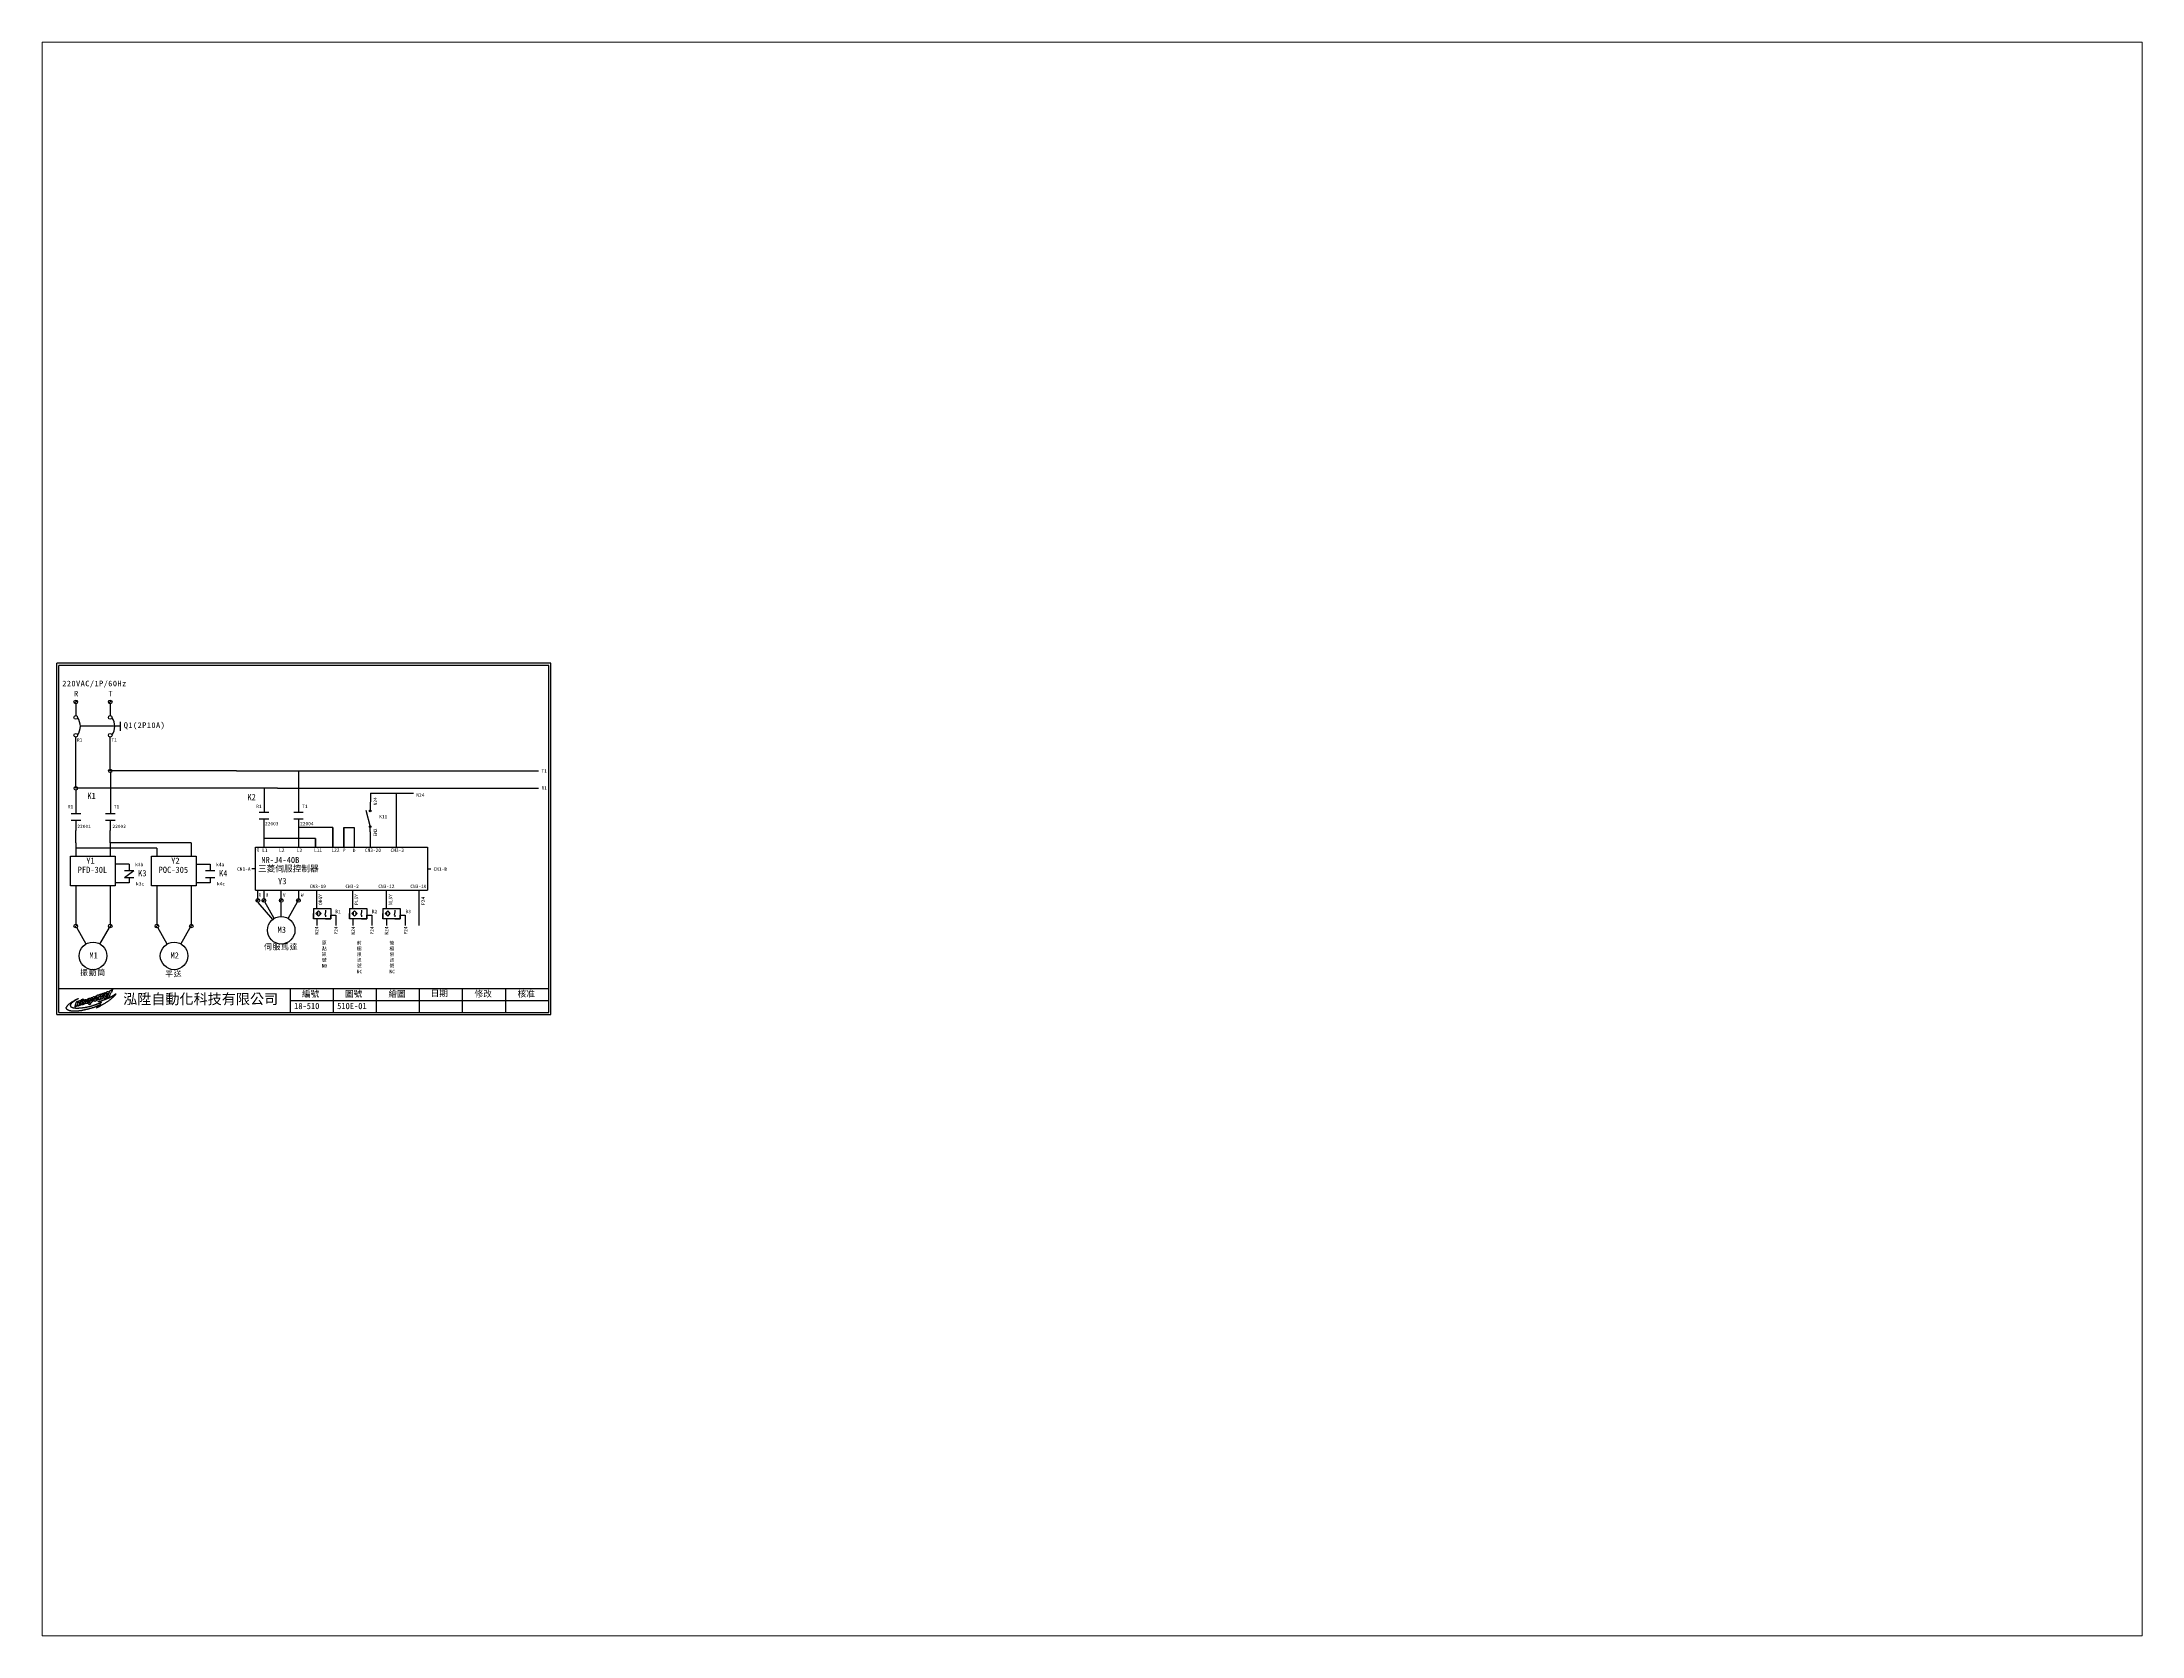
# Paper-space layout '配置1' of a CAD drawing. Extents: x 26 to 231, y 20 to 176.
# The model-space entities are those that its viewports show. They can reach past a viewport. Long polylines and large blocks are cut down to what shows.
import ezdxf

# ---------------------------------------------------------------- set-up
doc = ezdxf.new("R2010")
doc.units = 0
doc.linetypes.add('HIDDEN9', pattern=[3.5, 2, -1.5])
doc.layers.get('0').update_dxf_attribs({"linetype": 'CONTINUOUS'})
for name, color, linetype in [('7', 7, 'CONTINUOUS'), ('圖框層', 7, 'CONTINUOUS'), ('標尺寸層', 3, 'CONTINUOUS'), ('輪廓線層', 7, 'CONTINUOUS')]:
    doc.layers.add(name, color=color, linetype=linetype)
doc.styles.add('CNS', font='romanc.shx', dxfattribs={"bigfont": 'chineset.shx'})
doc.styles.add('STSL', font='kaiu.ttf')
doc.styles.add('標楷體', font='kaiu.ttf')

msp = doc.modelspace()

# ---------------------------------------------------------------- linework, layer by layer
for p, q in [((21.9, 185.3), (20.3, 183.8)), ((41.9, 185.3), (40.3, 183.8)), ((41.2, 143.5), (41.2, 119.8)), ((130.5, 134.5), (130.5, 120.6)), ((150.4, 144.5), (150.5, 120.6)), ((21.2, 133.5), (21.2, 119.8)), ((21.1, 115.9), (21.1, 110)), ((41.1, 115.9), (41.1, 110)), ((150.4, 116.6), (150.4, 111.6)), ((192.1, 109.1), (192.1, 112.1)), ((21.1, 102.7), (21.1, 95.1)), ((41.1, 102.7), (41.1, 95.1)), ((68.2, 99.7), (68.2, 95.1)), ((88.2, 102.7), (88.2, 95.1)), ((21.1, 77.8), (21.1, 55.5)), ((41.1, 77.8), (41.1, 55.5)), ((68.2, 77.8), (68.2, 55.5)), ((88.2, 77.8), (88.2, 55.5)), ((150.4, 75.2), (150.4, 70.4)), ((127.6, 70.1), (126.1, 68.6)), ((131.2, 70.1), (129.7, 68.6)), ((136.4, 58.9), (131, 68.4)), ((141.2, 70.1), (139.7, 68.6)), ((144.4, 58.9), (149.9, 68.4)), ((151.2, 70.1), (149.7, 68.6)), ((21.9, 55.1), (20.4, 53.6)), ((27.1, 44), (21.7, 53.5)), ((35.1, 44), (40.6, 53.5)), ((41.9, 55.1), (40.4, 53.6)), ((68.9, 55.1), (67.4, 53.6)), ((74.2, 44), (68.7, 53.5)), ((82.2, 44), (87.6, 53.5)), ((88.9, 55.1), (87.4, 53.6))]:
    msp.add_line(p, q)
at = {"color": 7, "linetype": 'HIDDEN9'}
msp.add_line((46.8, 170.4), (23.8, 170.4), dxfattribs=at)
for centre, radius in [((21.1, 184.6), 1.07), ((41.1, 184.6), 1.07), ((21.1, 175.6), 1.07), ((41.1, 175.6), 1.07), ((21.1, 165.2), 1.07), ((41.1, 165.2), 1.07), ((126.9, 69.3), 1.07), ((130.4, 69.3), 1.07), ((140.4, 69.3), 1.07), ((150.4, 69.3), 1.07), ((21.1, 54.4), 1.07), ((41.1, 54.4), 1.07), ((68.2, 54.4), 1.07), ((88.2, 54.4), 1.07), ((140.4, 52), 8), ((31.1, 37.1), 8), ((78.2, 37.1), 8)]:
    msp.add_circle(centre, radius)
at = {"color": 7}
for centre in [(14.7, 170.4), (34.7, 170.4)]:
    msp.add_arc(centre, 9.05, 325.1286, 34.8714, dxfattribs=at)
at = {"layer": '7'}
for centre in [(192.1, 121.3), (192.1, 112.1)]:
    msp.add_circle(centre, 0.464, dxfattribs=at)
at = {"layer": '圖框層', "color": 7}
for p, q in [((297, 207), (10, 207)), ((10, 3), (10, 207)), ((295.8, 205.7), (11.2, 205.7)), ((11.2, 4.2), (11.2, 205.7)), ((295.8, 4.2), (295.8, 205.7)), ((297, 3), (297, 207)), ((11.2, 18.2), (295.8, 18.2)), ((145.8, 4.2), (145.8, 18.2)), ((170.8, 4.2), (170.8, 18.2)), ((195.8, 4.2), (195.8, 18.2)), ((220.8, 4.2), (220.8, 18.2)), ((245.8, 4.2), (245.8, 18.2)), ((270.8, 4.2), (270.8, 18.2)), ((10, 3), (297, 3)), ((11.2, 4.2), (295.8, 4.2)), ((145.8, 11.2), (295.8, 11.2))]:
    msp.add_line(p, q, dxfattribs=at)
at = {"layer": '標尺寸層', "color": 7}
for p, q in [((21.1, 183.5), (21.1, 176.7)), ((41.1, 183.5), (41.1, 176.7)), ((46.8, 173.1), (46.8, 167.7)), ((21.1, 164.2), (21.1, 164.1)), ((21.1, 134.4), (21.1, 164.1)), ((41.1, 164.2), (41.1, 164.1)), ((41.1, 144.5), (41.1, 164.1)), ((138.3, 134.5), (21.1, 134.4)), ((114.4, 144.5), (41.1, 144.5)), ((114.4, 144.5), (289.9, 144.5)), ((138.3, 134.5), (289.9, 134.5)), ((192.2, 131.6), (192.1, 121.3)), ((192.2, 131.6), (207.2, 131.6)), ((207.2, 131.6), (207.2, 100.2)), ((207.2, 131.6), (217.2, 131.6)), ((18.4, 119.8), (24, 119.8)), ((18.4, 115.9), (24, 115.9)), ((21.1, 115.9), (21.1, 110)), ((21.1, 102.7), (21.1, 110)), ((38.4, 119.8), (44, 119.8)), ((38.4, 115.9), (44, 115.9)), ((41.1, 102.7), (41.1, 110)), ((127.7, 120.6), (133.2, 120.6)), ((127.7, 116.6), (133.2, 116.6)), ((130.4, 116.6), (130.4, 111.6)), ((130.4, 111.6), (130.4, 100.2)), ((147.7, 120.6), (153.2, 120.6)), ((147.7, 116.6), (153.2, 116.6)), ((170.4, 111.6), (150.4, 111.6)), ((150.4, 111.6), (150.4, 105.2)), ((170.4, 111.6), (170.4, 100.2)), ((170.4, 110.2), (170.4, 111.6)), ((170.4, 111.6), (170.4, 100.2)), ((170.4, 105.2), (170.4, 110.2)), ((170.4, 105.2), (170.4, 110.2)), ((176.8, 111.6), (176.8, 100.2)), ((176.8, 110.2), (176.8, 111.6)), ((176.8, 111.6), (176.8, 100.2)), ((176.8, 111.6), (182.8, 111.6)), ((176.8, 105.2), (176.8, 110.2)), ((176.8, 105.2), (176.8, 110.2)), ((182.8, 111.6), (182.8, 100.2)), ((182.8, 111.6), (182.8, 100.2)), ((189.6, 121.8), (192.1, 112.1)), ((68.2, 99.7), (21.1, 99.7)), ((88.2, 102.7), (41.1, 102.7)), ((125.4, 75.2), (125.4, 100.2)), ((125.4, 100.2), (225.4, 100.2)), ((160.4, 105.2), (130.4, 105.2)), ((130.4, 100.2), (140.4, 100.2)), ((150.4, 105.2), (150.4, 100.2)), ((150.4, 100.2), (150.4, 100.2)), ((160.4, 100.2), (160.4, 105.2)), ((160.4, 105.2), (160.4, 100.2)), ((170.4, 100.2), (170.4, 105.2)), ((170.4, 100.2), (170.4, 105.2)), ((176.8, 100.2), (176.8, 105.2)), ((176.8, 100.2), (176.8, 105.2)), ((192.1, 109.1), (192.1, 108.7)), ((192.1, 108.7), (192.1, 100.2)), ((225.4, 100.2), (225.4, 75.2)), ((52.1, 90.4), (44, 90.4)), ((49.3, 86.6), (54.9, 86.6)), ((49.3, 82.6), (54.9, 86.6)), ((52.1, 90.4), (52.1, 86.6)), ((52.1, 86.6), (54.9, 86.6)), ((91.1, 90.4), (99.1, 90.4)), ((91.1, 90.4), (99.1, 90.4)), ((96.4, 86.6), (101.9, 86.6)), ((99.1, 90.4), (99.1, 86.6)), ((99.1, 86.6), (101.9, 86.6)), ((125.4, 87.7), (123.4, 87.7)), ((225.4, 87.7), (227.4, 87.7)), ((52.1, 79.6), (44, 79.6)), ((49.3, 82.6), (54.9, 82.6)), ((49.3, 82.6), (52.1, 82.6)), ((52.1, 82.6), (52.1, 79.6)), ((99.1, 79.6), (91, 79.6)), ((96.4, 82.6), (101.9, 82.6)), ((96.4, 82.6), (99.1, 82.6)), ((99.1, 82.6), (99.1, 79.6)), ((125.4, 75.2), (225.4, 75.2)), ((126.9, 70.4), (126.9, 75.2)), ((130.4, 75.2), (130.4, 70.4)), ((140.4, 70.4), (140.4, 75.2)), ((161.2, 64.7), (161.2, 75.2)), ((182.1, 64.7), (182.1, 75.2)), ((201.5, 64.7), (201.5, 75.2)), ((220.4, 75.2), (225.4, 75.2)), ((220.4, 75.2), (220.4, 54.7)), ((126.9, 68.2), (135.3, 58.2)), ((140.4, 60), (140.4, 68.2)), ((159.2, 64.7), (159.2, 58.7)), ((159.2, 64.7), (169.2, 64.7)), ((159.2, 58.7), (159.2, 61.7)), ((162.1, 63.2), (160.6, 61.7)), ((160.6, 61.7), (162.1, 60.2)), ((161.4, 62.5), (161.4, 61)), ((163.6, 61.7), (162.1, 63.2)), ((162.1, 60.2), (163.6, 61.7)), ((162.9, 62.5), (162.9, 61)), ((166.2, 62.7), (165.7, 60.7)), ((166.2, 63.7), (166.2, 62.7)), ((169.2, 64.7), (169.2, 58.7)), ((180.1, 64.7), (180.1, 58.7)), ((180.1, 64.7), (190.1, 64.7)), ((180.1, 58.7), (180.1, 61.7)), ((183, 63.2), (181.5, 61.7)), ((181.5, 61.7), (183, 60.2)), ((182.2, 62.5), (182.2, 61)), ((184.5, 61.7), (183, 63.2)), ((183, 60.2), (184.5, 61.7)), ((183.7, 62.5), (183.7, 61)), ((187.1, 62.7), (186.6, 60.7)), ((187.1, 63.7), (187.1, 62.7)), ((190.1, 64.7), (190.1, 58.7)), ((199.5, 64.7), (199.5, 58.7)), ((199.5, 64.7), (209.5, 64.7)), ((199.5, 58.7), (199.5, 61.7)), ((202.3, 63.2), (200.8, 61.7)), ((200.8, 61.7), (202.3, 60.2)), ((201.6, 62.5), (201.6, 61)), ((203.8, 61.7), (202.3, 63.2)), ((202.3, 60.2), (203.8, 61.7)), ((203.1, 62.5), (203.1, 61)), ((206.5, 62.7), (206, 60.7)), ((206.5, 63.7), (206.5, 62.7)), ((209.5, 64.7), (209.5, 58.7)), ((169.2, 58.7), (159.2, 58.7)), ((161.2, 58.7), (161.2, 54.7)), ((166.2, 60.7), (166.2, 59.7)), ((166.2, 58.7), (169.2, 58.7)), ((169.2, 58.7), (169.2, 60.7)), ((169.2, 60.7), (172.2, 60.7)), ((172.2, 60.7), (172.2, 54.7)), ((190.1, 58.7), (180.1, 58.7)), ((182.1, 58.7), (182.1, 54.7)), ((187.1, 60.7), (187.1, 59.7)), ((187.1, 58.7), (190.1, 58.7)), ((190.1, 58.7), (190.1, 60.7)), ((190.1, 60.7), (193.1, 60.7)), ((193.1, 60.7), (193.1, 54.7)), ((209.5, 58.7), (199.5, 58.7)), ((201.5, 58.7), (201.5, 54.7)), ((206.5, 60.7), (206.5, 59.7)), ((206.5, 58.7), (209.5, 58.7)), ((209.5, 58.7), (209.5, 60.7)), ((209.5, 60.7), (212.5, 60.7)), ((212.5, 60.7), (212.5, 54.7))]:
    msp.add_line(p, q, dxfattribs=at)
for points in [[(18, 95.1), (44, 95.1), (44, 77.8), (18, 77.8)], [(65, 95.1), (91, 95.1), (91, 77.8), (65, 77.8)]]:
    msp.add_lwpolyline(points, close=True, dxfattribs=at)
for centre in [(21.1, 134.4), (41.1, 144.5)]:
    msp.add_circle(centre, 1, dxfattribs=at)
at = {"layer": '輪廓線層', "color": 1}
msp.add_lwpolyline([(34.6, 8.4), (34.3, 8.3), (34, 8.2), (33.7, 8.1), (33.4, 7.9), (33.1, 7.8), (32.8, 7.7), (32.5, 7.5), (32.2, 7.4), (32, 7.3), (31.7, 7.2), (31.5, 7.2), (31.3, 7.1), (31.1, 7), (30.9, 6.9), (30.6, 6.9), (30.4, 6.8), (30.2, 6.7), (29.9, 6.6), (29.6, 6.6), (29.3, 6.5), (29, 6.4), (28.7, 6.3), (28.4, 6.2), (28.2, 6.2), (27.9, 6.1), (27.7, 6), (27.4, 6), (27.2, 5.9), (27, 5.9), (26.8, 5.8), (26.6, 5.8), (26.4, 5.7), (26.2, 5.7), (26, 5.6), (25.9, 5.6), (25.7, 5.6), (25.5, 5.5), (25.3, 5.5), (25.1, 5.5), (24.9, 5.4), (24.8, 5.4), (24.6, 5.4), (24.4, 5.3), (24.2, 5.3), (24, 5.3), (23.9, 5.3), (23.7, 5.2), (23.5, 5.2), (23.4, 5.2), (23.2, 5.2), (23, 5.2), (22.9, 5.2), (22.7, 5.1), (22.6, 5.1), (22.4, 5.1), (22.2, 5.1), (22.1, 5.1), (21.9, 5.1), (21.7, 5.1), (21.6, 5.1), (21.4, 5), (21.2, 5), (21, 5), (20.9, 5), (20.7, 5), (20.5, 5), (20.4, 5), (20.3, 5), (20.1, 5), (20, 5), (19.8, 5), (19.7, 5), (19.6, 5), (19.5, 5), (19.4, 5), (19.2, 5.1), (19.1, 5.1), (19, 5.1), (18.9, 5.1), (18.8, 5.1), (18.7, 5.1), (18.5, 5.1), (18.4, 5.1), (18.3, 5.2), (18.1, 5.2), (18, 5.2), (17.9, 5.2), (17.7, 5.2), (17.6, 5.3), (17.5, 5.3), (17.3, 5.3), (17.2, 5.4), (17.1, 5.4), (16.9, 5.5), (16.8, 5.5), (16.7, 5.6), (16.6, 5.6), (16.5, 5.7), (16.4, 5.7), (16.3, 5.7), (16.2, 5.8), (16.2, 5.8), (16.1, 5.9), (16, 5.9), (16, 6), (15.9, 6), (15.9, 6.1), (15.9, 6.1), (15.8, 6.1), (15.8, 6.2), (15.8, 6.2), (15.8, 6.2), (15.8, 6.3), (15.7, 6.3), (15.7, 6.3), (15.7, 6.4), (15.7, 6.4), (15.7, 6.4), (15.7, 6.5), (15.7, 6.5), (15.7, 6.5), (15.7, 6.6), (15.7, 6.6), (15.7, 6.6), (15.7, 6.7), (15.7, 6.7), (15.6, 6.7), (15.6, 6.8), (15.6, 6.8), (15.6, 6.9), (15.6, 6.9), (15.6, 6.9), (15.6, 7), (15.6, 7), (15.6, 7), (15.6, 7.1), (15.6, 7.1), (15.6, 7.2), (15.6, 7.2), (15.6, 7.2), (15.7, 7.3), (15.7, 7.3), (15.7, 7.4), (15.7, 7.4), (15.8, 7.5), (15.8, 7.5), (15.8, 7.6), (15.9, 7.7), (15.9, 7.8), (16, 7.8), (16, 7.9), (16.1, 8), (16.2, 8.1), (16.2, 8.2), (16.3, 8.3), (16.4, 8.4), (16.5, 8.5), (16.6, 8.6), (16.7, 8.7), (16.8, 8.8), (16.9, 8.9), (17, 9), (17.1, 9.1), (17.3, 9.2), (17.4, 9.3), (17.5, 9.4), (17.7, 9.5), (17.8, 9.6), (17.9, 9.7), (18.1, 9.8), (18.2, 9.9), (18.3, 10), (18.5, 10.1), (18.6, 10.2), (18.7, 10.3), (18.8, 10.4), (19, 10.4), (19.1, 10.5), (19.2, 10.6), (19.3, 10.7), (19.4, 10.7), (19.5, 10.8), (19.6, 10.8), (19.8, 10.9), (19.9, 11), (20, 11), (20.1, 11.1), (20.2, 11.1), (20.3, 11.2), (20.4, 11.3), (20.6, 11.4), (20.8, 11.5), (20.9, 11.6), (21.1, 11.7), (21.3, 11.8), (21.6, 11.9), (21.8, 12), (21.9, 12.1), (22.1, 12.2), (22.3, 12.2), (22.4, 12.3), (22.5, 12.3), (22.6, 12.4), (22.6, 12.4), (22.7, 12.4), (22.7, 12.4), (22.7, 12.4), (22.6, 12.3), (22.6, 12.3), (22.6, 12.3), (22.5, 12.2), (22.4, 12.2), (22.4, 12.2), (22.3, 12.1), (22.2, 12.1), (22.1, 12), (22, 11.9), (21.9, 11.9), (21.7, 11.8), (21.6, 11.8), (21.5, 11.7), (21.4, 11.6), (21.3, 11.5), (21.1, 11.5), (21, 11.4), (20.9, 11.3), (20.7, 11.2), (20.6, 11.2), (20.5, 11.1), (20.3, 11), (20.2, 10.9), (20.1, 10.8), (20, 10.7), (19.9, 10.7), (19.7, 10.6), (19.6, 10.5), (19.5, 10.4), (19.4, 10.3), (19.3, 10.3), (19.2, 10.2), (19.1, 10.1), (19, 10), (18.9, 9.9), (18.8, 9.8), (18.7, 9.7), (18.6, 9.6), (18.6, 9.6), (18.5, 9.5), (18.4, 9.4), (18.4, 9.3), (18.3, 9.3), (18.2, 9.2), (18.2, 9.1), (18.2, 9.1), (18.1, 9), (18.1, 8.9), (18.1, 8.9), (18, 8.8), (18, 8.8), (18, 8.7), (18, 8.6), (18, 8.6), (18, 8.5), (18, 8.5), (17.9, 8.4), (17.9, 8.4), (17.9, 8.3), (17.9, 8.3), (17.9, 8.2), (18, 8.2), (18, 8.2), (18, 8.1), (18, 8.1), (18, 8), (18, 8), (18, 8), (18, 7.9), (18.1, 7.9), (18.1, 7.9), (18.1, 7.8), (18.1, 7.8), (18.2, 7.8), (18.2, 7.7), (18.2, 7.7), (18.2, 7.7), (18.3, 7.6), (18.3, 7.6), (18.4, 7.6), (18.4, 7.5), (18.4, 7.5), (18.5, 7.5), (18.5, 7.5), (18.6, 7.4), (18.7, 7.4), (18.7, 7.4), (18.8, 7.3), (18.8, 7.3), (18.9, 7.3), (19, 7.2), (19, 7.2), (19.1, 7.2), (19.2, 7.2), (19.3, 7.1), (19.3, 7.1), (19.4, 7.1), (19.5, 7.1), (19.6, 7), (19.6, 7), (19.7, 7), (19.8, 7), (19.9, 7), (20, 7), (20.1, 6.9), (20.2, 6.9), (20.3, 6.9), (20.4, 6.9), (20.5, 6.9), (20.6, 6.9), (20.8, 6.9), (20.9, 6.8), (21, 6.8), (21.2, 6.8), (21.3, 6.8), (21.5, 6.8), (21.6, 6.8), (21.8, 6.8), (21.9, 6.8), (22.1, 6.8), (22.3, 6.8), (22.5, 6.8), (22.7, 6.8), (22.8, 6.8), (23, 6.9), (23.2, 6.9), (23.4, 6.9), (23.6, 6.9), (23.8, 6.9), (24, 6.9), (24.1, 6.9), (24.3, 7), (24.5, 7), (24.7, 7), (24.8, 7), (25, 7), (25.1, 7.1), (25.3, 7.1), (25.5, 7.1), (25.7, 7.1), (25.9, 7.2), (26, 7.2), (26.3, 7.2), (26.5, 7.2), (26.7, 7.3), (27, 7.3), (27.2, 7.4), (27.5, 7.4), (27.8, 7.5), (28.1, 7.5), (28.3, 7.6), (28.6, 7.7), (28.9, 7.7), (29.2, 7.8), (29.5, 7.9), (29.7, 8), (30, 8), (30.3, 8.1), (30.5, 8.2), (30.7, 8.2), (31, 8.3), (31.2, 8.4), (31.4, 8.4), (31.6, 8.5), (31.8, 8.5), (31.9, 8.6), (32.1, 8.6), (32.2, 8.7), (32.4, 8.7), (32.5, 8.8), (32.6, 8.8), (32.7, 8.8), (32.8, 8.9), (32.9, 8.9), (33, 9), (33.1, 9), (33.3, 9.1), (33.4, 9.1), (33.6, 9.2), (33.8, 9.2), (33.9, 9.3), (34.1, 9.4), (34.3, 9.4), (34.4, 9.5), (34.6, 9.6), (34.7, 9.6), (34.8, 9.6), (35, 9.7), (35.1, 9.7), (35.2, 9.8), (35.3, 9.8), (35.4, 9.9), (35.5, 9.9), (35.6, 9.9), (35.7, 10), (35.8, 10), (35.9, 10.1), (36, 10.1), (36, 10.1), (36, 10.2), (36.1, 10.2), (36.1, 10.2), (36, 10.2), (36, 10.2), (35.9, 10.2), (35.9, 10.3), (35.8, 10.3), (35.7, 10.3), (35.6, 10.3), (35.6, 10.3), (35.5, 10.3), (35.4, 10.3), (35.3, 10.3), (35.2, 10.3), (35.1, 10.3), (35, 10.4), (35, 10.4), (34.9, 10.4), (34.8, 10.4), (34.7, 10.4), (34.6, 10.4), (34.5, 10.4), (34.4, 10.4), (34.3, 10.4), (34.3, 10.4), (34.2, 10.5), (34.2, 10.5), (34.1, 10.5), (34.1, 10.5), (34.1, 10.5), (34, 10.5), (34, 10.5), (34.1, 10.5), (34.1, 10.6), (34.1, 10.6), (34.2, 10.6), (34.2, 10.6), (34.3, 10.6), (34.4, 10.7), (34.5, 10.7), (34.6, 10.7), (34.8, 10.8), (34.9, 10.8), (35.1, 10.8), (35.2, 10.9), (35.4, 10.9), (35.5, 11), (35.7, 11), (35.9, 11.1), (36.1, 11.1), (36.3, 11.2), (36.4, 11.2), (36.6, 11.3), (36.8, 11.4), (37, 11.4), (37.2, 11.5), (37.4, 11.5), (37.6, 11.6), (37.7, 11.7), (37.9, 11.7), (38.1, 11.8), (38.3, 11.9), (38.6, 12), (38.8, 12), (39, 12.1), (39.3, 12.3), (39.5, 12.4), (39.8, 12.5), (40.1, 12.6), (40.3, 12.7), (40.6, 12.8), (40.8, 12.9), (41, 13.1), (41.2, 13.2), (41.4, 13.3), (41.6, 13.4), (41.8, 13.5), (42, 13.6), (42.2, 13.7), (42.3, 13.8), (42.5, 13.9), (42.7, 14), (42.8, 14.1), (43, 14.2), (43.1, 14.3), (43.3, 14.4), (43.4, 14.5), (43.6, 14.6), (43.7, 14.7), (43.9, 14.8), (44, 14.9), (44.1, 15), (44.2, 15), (44.2, 15.1), (44.3, 15.1), (44.4, 15.1), (44.4, 15.1), (44.4, 15.1), (44.4, 15.1), (44.3, 15), (44.3, 14.9), (44.3, 14.9), (44.2, 14.8), (44.2, 14.7), (44.1, 14.6), (44.1, 14.6), (44, 14.5), (44, 14.4), (43.9, 14.4), (43.9, 14.3), (43.8, 14.2), (43.8, 14.2), (43.7, 14.1), (43.6, 14), (43.6, 13.9), (43.5, 13.9), (43.4, 13.8), (43.3, 13.7), (43.2, 13.6), (43.1, 13.5), (43, 13.4), (42.9, 13.3), (42.8, 13.2), (42.7, 13), (42.5, 12.9), (42.4, 12.8), (42.2, 12.7), (42.1, 12.5), (41.9, 12.4), (41.8, 12.2), (41.6, 12.1), (41.4, 12), (41.2, 11.8), (41.1, 11.7), (40.9, 11.5), (40.6, 11.3), (40.4, 11.2), (40.2, 11), (39.9, 10.9), (39.7, 10.7), (39.4, 10.5), (39.2, 10.3), (38.9, 10.2), (38.7, 10), (38.4, 9.8), (38.1, 9.7), (37.9, 9.5), (37.6, 9.3), (37.4, 9.2), (37.1, 9), (36.8, 8.9), (36.6, 8.7), (36.3, 8.6), (36, 8.4), (35.8, 8.3), (35.5, 8.1), (35.3, 8), (35, 7.8), (34.8, 7.7), (34.6, 7.6), (34.4, 7.5), (34.3, 7.4), (34.1, 7.3), (34, 7.3), (33.8, 7.2), (33.7, 7.1), (33.6, 7.1), (33.5, 7), (33.4, 7), (33.4, 7), (33.3, 6.9), (33.2, 6.9), (33.2, 6.9), (33.2, 6.9), (33.1, 6.9), (33.2, 6.9), (33.2, 6.9), (33.2, 7), (33.3, 7), (33.4, 7.1), (33.4, 7.2), (33.6, 7.2), (33.7, 7.3), (33.8, 7.4), (33.9, 7.5), (34.1, 7.7), (34.3, 7.8), (34.4, 7.9), (34.6, 8), (34.7, 8.1), (34.9, 8.3), (35.1, 8.4), (35.2, 8.5), (35.3, 8.6), (35.4, 8.7), (35.5, 8.7), (35.6, 8.8), (35.7, 8.9), (35.7, 8.9), (35.7, 8.9), (35.7, 8.9), (35.6, 8.9), (35.5, 8.8), (35.4, 8.8), (35.2, 8.7), (35, 8.6), (34.8, 8.5)], close=True, dxfattribs=at)
at = {"layer": '輪廓線層', "color": 116}
for points in [[(27.8, 10.4), (27.8, 10.3), (27.8, 10.3), (27.8, 10.3), (27.8, 10.3), (27.8, 10.3), (27.8, 10.3), (27.8, 10.3), (27.8, 10.2), (27.8, 10.2), (27.8, 10.2), (27.8, 10.2), (27.8, 10.2), (27.9, 10.2), (27.9, 10.2), (27.9, 10.2), (27.9, 10.2), (27.9, 10.2), (27.9, 10.2), (28, 10.2), (28, 10.2), (28, 10.2), (28, 10.2), (28, 10.2), (28.1, 10.2), (28.1, 10.3), (28.1, 10.3), (28.1, 10.3), (28.2, 10.3), (28.2, 10.3), (28.2, 10.3), (28.2, 10.3), (28.2, 10.3), (28.2, 10.4), (28.3, 10.4), (28.3, 10.4), (28.3, 10.4), (28.3, 10.4), (28.3, 10.4), (28.3, 10.5), (28.3, 10.5), (28.3, 10.5), (28.4, 10.5), (28.4, 10.5), (28.4, 10.5), (28.4, 10.5), (28.4, 10.5), (28.5, 10.5), (28.5, 10.5), (28.5, 10.6), (28.6, 10.6), (28.7, 10.6), (28.7, 10.6), (28.8, 10.6), (28.8, 10.6), (28.9, 10.6), (28.9, 10.6), (29, 10.6), (29, 10.6), (29, 10.6), (29, 10.6), (29, 10.6), (29, 10.6), (29, 10.5), (29, 10.5), (29, 10.5), (28.9, 10.5), (28.9, 10.4), (28.9, 10.4), (28.9, 10.4), (28.9, 10.4), (28.9, 10.3), (28.8, 10.3), (28.8, 10.3), (28.8, 10.3), (28.8, 10.2), (28.8, 10.2), (28.7, 10.2), (28.7, 10.2), (28.7, 10.1), (28.7, 10.1), (28.7, 10.1), (28.6, 10), (28.6, 10), (28.6, 10), (28.6, 10), (28.5, 9.9), (28.5, 9.9), (28.5, 9.9), (28.4, 9.8), (28.4, 9.8), (28.4, 9.8), (28.3, 9.8), (28.3, 9.7), (28.3, 9.7), (28.2, 9.7), (28.2, 9.7), (28.1, 9.6), (28.1, 9.6), (28.1, 9.6), (28, 9.6), (28, 9.5), (27.9, 9.5), (27.9, 9.5), (27.9, 9.5), (27.8, 9.4), (27.8, 9.4), (27.8, 9.4), (27.7, 9.4), (27.7, 9.4), (27.7, 9.4), (27.6, 9.4), (27.6, 9.4), (27.6, 9.4), (27.5, 9.4), (27.5, 9.4), (27.5, 9.4), (27.4, 9.4), (27.4, 9.4), (27.4, 9.4), (27.3, 9.4), (27.3, 9.4), (27.3, 9.4), (27.2, 9.4), (27.2, 9.4), (27.2, 9.4), (27.2, 9.4), (27.1, 9.4), (27.1, 9.5), (27.1, 9.5), (27.1, 9.5), (27.1, 9.5), (27, 9.5), (27, 9.6), (27, 9.6), (27, 9.6), (27, 9.6), (27, 9.7), (27, 9.7), (27, 9.7), (27, 9.7), (27, 9.8), (27, 9.8), (27, 9.8), (27, 9.9), (27, 9.9), (27, 10), (27, 10), (27, 10), (27, 10.1), (27, 10.1), (27, 10.2), (27, 10.2), (27, 10.3), (27, 10.3), (27, 10.3), (27, 10.4), (27, 10.4), (27.1, 10.5), (27.1, 10.5), (27.1, 10.6), (27.1, 10.6), (27.1, 10.6), (27.1, 10.7), (27.1, 10.7), (27.2, 10.8), (27.2, 10.8), (27.2, 10.9), (27.2, 10.9), (27.2, 10.9), (27.3, 11), (27.3, 11), (27.3, 11.1), (27.3, 11.1), (27.4, 11.2), (27.4, 11.2), (27.4, 11.3), (27.4, 11.3), (27.5, 11.4), (27.5, 11.4), (27.5, 11.5), (27.6, 11.5), (27.6, 11.6), (27.6, 11.6), (27.7, 11.7), (27.7, 11.7), (27.8, 11.8), (27.8, 11.8), (27.9, 11.9), (28, 12), (28, 12), (28.1, 12.1), (28.1, 12.2), (28.2, 12.2), (28.3, 12.3), (28.3, 12.3), (28.4, 12.3), (28.4, 12.4), (28.5, 12.4), (28.5, 12.4), (28.6, 12.4), (28.6, 12.5), (28.6, 12.5), (28.7, 12.5), (28.7, 12.5), (28.8, 12.5), (28.8, 12.5), (28.8, 12.6), (28.9, 12.6), (28.9, 12.6), (28.9, 12.6), (29, 12.6), (29, 12.6), (29, 12.6), (29.1, 12.6), (29.1, 12.6), (29.1, 12.6), (29.1, 12.6), (29.2, 12.6), (29.2, 12.6), (29.2, 12.6), (29.2, 12.5), (29.3, 12.5), (29.3, 12.5), (29.3, 12.5), (29.3, 12.5), (29.3, 12.5), (29.3, 12.5), (29.4, 12.5), (29.4, 12.5), (29.4, 12.5), (29.4, 12.4), (29.4, 12.4), (29.4, 12.4), (29.4, 12.4), (29.4, 12.3), (29.4, 12.3), (29.5, 12.3), (29.5, 12.3), (29.5, 12.2), (29.5, 12.2), (29.5, 12.2), (29.5, 12.1), (29.5, 12.1), (29.5, 12.1), (29.5, 12.1), (29.5, 12), (29.5, 12), (29.5, 11.9), (29.5, 11.9), (29.4, 11.9), (29.4, 11.8), (29.4, 11.8), (29.4, 11.7), (29.4, 11.7), (29.4, 11.7), (29.4, 11.6), (29.4, 11.6), (29.4, 11.5), (29.4, 11.5), (29.4, 11.5), (29.4, 11.4), (29.4, 11.4), (29.4, 11.3), (29.3, 11.3), (29.3, 11.3), (29.3, 11.2), (29.3, 11.2), (29.3, 11.2), (29.3, 11.1), (29.3, 11.1), (29.2, 11.1), (29.2, 11.1), (29.2, 11), (29.1, 11), (29.1, 11), (29, 11), (28.9, 10.9), (28.9, 10.9), (28.8, 10.9), (28.8, 10.9), (28.7, 10.9), (28.6, 10.8), (28.6, 10.8), (28.5, 10.8), (28.5, 10.8), (28.4, 10.8), (28.4, 10.7), (28.3, 10.7), (28.3, 10.7), (28.2, 10.7), (28.2, 10.7), (28.1, 10.7), (28.1, 10.7), (28, 10.6), (28, 10.6), (28, 10.6), (27.9, 10.6), (27.9, 10.6), (27.9, 10.6), (27.9, 10.6), (27.8, 10.6), (27.8, 10.6), (27.8, 10.5), (27.8, 10.5), (27.8, 10.5), (27.8, 10.5), (27.8, 10.5), (27.8, 10.4), (27.8, 10.4), (27.8, 10.4), (27.8, 10.4)], [(31.3, 11.1), (31.1, 10.8), (30.7, 10.4), (30.5, 10.2), (30.4, 10.2), (30.2, 10.1), (30.1, 10.2), (30, 10.2), (30, 10.3), (29.9, 10.4), (29.9, 10.2), (29.9, 10), (29.8, 9.8), (29.6, 9.4), (29.6, 9.1), (29.5, 9), (29.5, 8.9), (29.1, 8.8), (28.7, 8.7), (28.8, 9), (28.9, 9.4), (28.9, 9.6), (29.1, 10), (29.3, 10.5), (29.4, 10.9), (29.7, 11.6), (29.9, 12.3), (30.1, 12.9), (30.9, 13.2), (30.9, 13), (31, 13.2), (31.3, 13.4), (31.5, 13.6), (31.8, 13.6), (31.9, 13.5), (32, 13.4), (32, 13.2), (32, 12.9), (31.9, 12.7), (31.8, 12.4), (31.7, 12.1), (31.6, 11.9), (31.5, 11.5)], [(30.9, 12.5), (30.9, 12.5), (30.9, 12.5), (31, 12.4), (31, 12.4), (31, 12.4), (31, 12.4), (31, 12.4), (31, 12.4), (31, 12.4), (31, 12.4), (31, 12.4), (31, 12.4), (31, 12.3), (31, 12.3), (31, 12.3), (31, 12.3), (31, 12.3), (31, 12.2), (31, 12.2), (31, 12.2), (31, 12.2), (31, 12.2), (31, 12.1), (31, 12.1), (31, 12.1), (31, 12), (31, 12), (31, 12), (31, 12), (31, 11.9), (31, 11.9), (30.9, 11.9), (30.9, 11.8), (30.9, 11.8), (30.9, 11.8), (30.9, 11.7), (30.9, 11.7), (30.9, 11.7), (30.8, 11.6), (30.8, 11.6), (30.8, 11.6), (30.8, 11.5), (30.8, 11.5), (30.8, 11.5), (30.8, 11.5), (30.7, 11.4), (30.7, 11.4), (30.7, 11.4), (30.7, 11.4), (30.7, 11.3), (30.7, 11.3), (30.7, 11.3), (30.6, 11.3), (30.6, 11.3), (30.6, 11.2), (30.6, 11.2), (30.6, 11.2), (30.6, 11.2), (30.6, 11.2), (30.5, 11.2), (30.5, 11.2), (30.5, 11.1), (30.5, 11.1), (30.5, 11.1), (30.5, 11.1), (30.5, 11.1), (30.4, 11.1), (30.4, 11.1), (30.4, 11.1), (30.4, 11.1), (30.4, 11.1), (30.4, 11.1), (30.4, 11.1), (30.4, 11.1), (30.3, 11.1), (30.3, 11.1), (30.3, 11.1), (30.3, 11.1), (30.3, 11.2), (30.3, 11.2), (30.3, 11.2), (30.3, 11.2), (30.3, 11.2), (30.3, 11.2), (30.3, 11.3), (30.3, 11.3), (30.3, 11.3), (30.3, 11.3), (30.3, 11.4), (30.3, 11.4), (30.3, 11.4), (30.3, 11.4), (30.3, 11.5), (30.3, 11.5), (30.3, 11.5), (30.3, 11.5), (30.4, 11.6), (30.4, 11.6), (30.4, 11.6), (30.4, 11.7), (30.4, 11.7), (30.4, 11.7), (30.4, 11.7), (30.4, 11.8), (30.4, 11.8), (30.4, 11.8), (30.5, 11.9), (30.5, 11.9), (30.5, 11.9), (30.5, 11.9), (30.5, 12), (30.5, 12), (30.5, 12), (30.6, 12.1), (30.6, 12.1), (30.6, 12.1), (30.6, 12.2), (30.6, 12.2), (30.6, 12.2), (30.7, 12.2), (30.7, 12.3), (30.7, 12.3), (30.7, 12.3), (30.7, 12.3), (30.7, 12.3), (30.8, 12.4), (30.8, 12.4), (30.8, 12.4), (30.8, 12.4), (30.8, 12.4), (30.8, 12.4), (30.9, 12.4), (30.9, 12.4), (30.9, 12.4), (30.9, 12.5)], [(32.3, 10.7), (32.2, 10.7), (32.2, 10.7), (32.2, 10.7), (32.1, 10.7), (32.1, 10.8), (32.1, 10.8), (32.1, 10.8), (32, 10.8), (32, 10.8), (32, 10.8), (32, 10.8), (31.9, 10.9), (31.9, 10.9), (31.9, 10.9), (31.9, 10.9), (31.9, 10.9), (31.9, 11), (31.8, 11), (31.8, 11), (31.8, 11), (31.8, 11.1), (31.8, 11.1), (31.8, 11.1), (31.8, 11.2), (31.8, 11.2), (31.8, 11.2), (31.8, 11.2), (31.8, 11.3), (31.8, 11.3), (31.8, 11.3), (31.8, 11.4), (31.8, 11.4), (31.8, 11.5), (31.8, 11.5), (31.8, 11.5), (31.8, 11.6), (31.8, 11.6), (31.8, 11.7), (31.8, 11.7), (31.8, 11.7), (31.9, 11.8), (31.9, 11.8), (31.9, 11.9), (31.9, 11.9), (31.9, 11.9), (31.9, 12), (31.9, 12), (31.9, 12.1), (31.9, 12.1), (32, 12.1), (32, 12.2), (32, 12.2), (32, 12.2), (32, 12.3), (32, 12.3), (32.1, 12.4), (32.1, 12.4), (32.1, 12.5), (32.1, 12.5), (32.1, 12.6), (32.2, 12.6), (32.2, 12.7), (32.2, 12.8), (32.3, 12.8), (32.3, 12.9), (32.3, 13), (32.4, 13.1), (32.4, 13.1), (32.5, 13.2), (32.5, 13.3), (32.6, 13.4), (32.6, 13.4), (32.7, 13.5), (32.7, 13.6), (32.7, 13.6), (32.8, 13.7), (32.8, 13.7), (32.9, 13.8), (32.9, 13.8), (33, 13.9), (33, 13.9), (33.1, 14), (33.1, 14), (33.1, 14), (33.2, 14), (33.2, 14.1), (33.3, 14.1), (33.3, 14.1), (33.3, 14.2), (33.4, 14.2), (33.4, 14.2), (33.5, 14.2), (33.5, 14.2), (33.5, 14.3), (33.6, 14.3), (33.6, 14.3), (33.6, 14.3), (33.7, 14.3), (33.7, 14.3), (33.7, 14.3), (33.7, 14.4), (33.8, 14.4), (33.8, 14.4), (33.8, 14.4), (33.8, 14.4), (33.9, 14.4), (33.9, 14.4), (33.9, 14.4), (33.9, 14.4), (34, 14.4), (34, 14.4), (34, 14.4), (34.1, 14.4), (34.1, 14.4), (34.1, 14.4), (34.1, 14.4), (34.2, 14.4), (34.2, 14.4), (34.2, 14.4), (34.2, 14.4), (34.2, 14.3), (34.3, 14.3), (34.3, 14.3), (34.3, 14.3), (34.3, 14.2), (34.3, 14.2), (34.4, 14.2), (34.4, 14.1), (34.4, 14.1), (34.4, 14.1), (34.4, 14), (34.4, 14), (34.4, 13.9), (34.4, 13.9), (34.4, 13.8), (34.4, 13.7), (34.4, 13.7), (34.4, 13.6), (34.4, 13.6), (34.4, 13.5), (34.4, 13.4), (34.4, 13.4), (34.3, 13.3), (34.3, 13.3), (34.3, 13.2), (34.3, 13.1), (34.3, 13.1), (34.2, 13), (34.2, 13), (34.2, 12.9), (34.2, 12.9), (34.1, 12.8), (34.1, 12.8), (34.1, 12.7), (34.1, 12.7), (34, 12.6), (34, 12.6), (34, 12.5), (34, 12.4), (33.9, 12.4), (33.9, 12.3), (33.9, 12.2), (33.9, 12.2), (33.8, 12.1), (33.8, 12), (33.7, 12), (33.7, 11.9), (33.7, 11.8), (33.6, 11.7), (33.6, 11.7), (33.5, 11.6), (33.5, 11.5), (33.4, 11.5), (33.4, 11.4), (33.3, 11.3), (33.2, 11.3), (33.2, 11.2), (33.1, 11.2), (33.1, 11.1), (33, 11.1), (33, 11.1), (32.9, 11), (32.9, 11), (32.8, 11), (32.8, 10.9), (32.8, 10.9), (32.7, 10.9), (32.7, 10.9), (32.6, 10.8), (32.6, 10.8), (32.6, 10.8), (32.5, 10.8), (32.5, 10.8), (32.5, 10.8), (32.4, 10.8), (32.4, 10.7), (32.4, 10.7), (32.3, 10.7), (32.3, 10.7)], [(33, 12.8), (33, 12.8), (33, 12.9), (33, 12.9), (33, 12.9), (33.1, 13), (33.1, 13), (33.1, 13.1), (33.1, 13.1), (33.1, 13.1), (33.2, 13.2), (33.2, 13.2), (33.2, 13.2), (33.2, 13.2), (33.3, 13.3), (33.3, 13.3), (33.3, 13.3), (33.3, 13.3), (33.4, 13.3), (33.4, 13.3), (33.4, 13.3), (33.4, 13.3), (33.4, 13.3), (33.5, 13.3), (33.5, 13.3), (33.5, 13.3), (33.5, 13.3), (33.5, 13.3), (33.5, 13.3), (33.5, 13.3), (33.5, 13.2), (33.5, 13.2), (33.5, 13.2), (33.5, 13.2), (33.5, 13.2), (33.5, 13.1), (33.5, 13.1), (33.5, 13.1), (33.5, 13.1), (33.5, 13), (33.5, 13), (33.5, 13), (33.5, 12.9), (33.5, 12.9), (33.5, 12.9), (33.5, 12.8), (33.4, 12.8), (33.4, 12.8), (33.4, 12.7), (33.4, 12.7), (33.4, 12.7), (33.4, 12.6), (33.4, 12.6), (33.4, 12.6), (33.4, 12.5), (33.4, 12.5), (33.3, 12.5), (33.3, 12.5), (33.3, 12.4), (33.3, 12.4), (33.3, 12.4), (33.3, 12.3), (33.3, 12.3), (33.2, 12.3), (33.2, 12.2), (33.2, 12.2), (33.2, 12.2), (33.2, 12.2), (33.2, 12.1), (33.2, 12.1), (33.1, 12.1), (33.1, 12.1), (33.1, 12), (33.1, 12), (33.1, 12), (33.1, 12), (33.1, 12), (33, 11.9), (33, 11.9), (33, 11.9), (33, 11.9), (33, 11.9), (33, 11.9), (33, 11.8), (32.9, 11.8), (32.9, 11.8), (32.9, 11.8), (32.9, 11.8), (32.9, 11.8), (32.9, 11.8), (32.8, 11.8), (32.8, 11.8), (32.8, 11.8), (32.8, 11.8), (32.8, 11.8), (32.8, 11.8), (32.7, 11.8), (32.7, 11.8), (32.7, 11.8), (32.7, 11.8), (32.7, 11.8), (32.7, 11.8), (32.7, 11.8), (32.7, 11.8), (32.7, 11.9), (32.7, 11.9), (32.7, 11.9), (32.7, 11.9), (32.7, 11.9), (32.7, 12), (32.7, 12), (32.7, 12), (32.7, 12), (32.7, 12.1), (32.7, 12.1), (32.7, 12.1), (32.7, 12.2), (32.7, 12.2), (32.7, 12.2), (32.8, 12.3), (32.8, 12.3), (32.8, 12.3), (32.8, 12.4), (32.8, 12.4), (32.8, 12.4), (32.8, 12.4), (32.8, 12.5), (32.8, 12.5), (32.8, 12.5), (32.8, 12.6), (32.8, 12.6), (32.9, 12.6), (32.9, 12.7), (32.9, 12.7), (32.9, 12.7), (32.9, 12.8)], [(35.1, 11.6), (34.3, 11.4), (34.9, 14.7), (35.7, 15), (35.3, 13.1), (36.3, 15.2), (37, 15.4), (36.5, 13.4), (37.4, 15.6), (38.2, 15.9), (36.4, 12), (35.6, 11.8), (36, 13.7)], [(39.9, 14.7), (39.9, 14.7), (39.9, 14.6), (39.9, 14.6), (39.9, 14.6), (39.9, 14.5), (39.9, 14.5), (39.9, 14.5), (39.8, 14.4), (39.8, 14.4), (39.8, 14.4), (39.8, 14.4), (39.8, 14.4), (39.8, 14.3), (39.8, 14.3), (39.7, 14.3), (39.7, 14.3), (39.7, 14.3), (39.7, 14.3), (39.6, 14.3), (39.6, 14.3), (39.6, 14.3), (39.5, 14.3), (39.5, 14.2), (39.4, 14.2), (39.4, 14.2), (39.3, 14.2), (39.2, 14.2), (39.2, 14.2), (39.1, 14.1), (39, 14.1), (39, 14.1), (38.9, 14.1), (38.8, 14.1), (38.8, 14.1), (38.7, 14), (38.7, 14), (38.7, 14), (38.6, 14), (38.6, 14), (38.6, 14), (38.5, 14), (38.5, 14), (38.5, 14), (38.5, 13.9), (38.5, 13.9), (38.4, 13.9), (38.4, 13.9), (38.4, 13.9), (38.4, 13.9), (38.4, 13.8), (38.4, 13.8), (38.4, 13.8), (38.4, 13.8), (38.4, 13.8), (38.4, 13.7), (38.4, 13.7), (38.4, 13.7), (38.4, 13.7), (38.4, 13.6), (38.4, 13.6), (38.4, 13.6), (38.4, 13.6), (38.4, 13.6), (38.4, 13.5), (38.4, 13.5), (38.4, 13.5), (38.4, 13.5), (38.4, 13.5), (38.4, 13.5), (38.4, 13.5), (38.4, 13.5), (38.4, 13.5), (38.4, 13.5), (38.5, 13.4), (38.5, 13.4), (38.5, 13.4), (38.5, 13.4), (38.5, 13.5), (38.6, 13.5), (38.6, 13.5), (38.6, 13.5), (38.6, 13.5), (38.6, 13.5), (38.7, 13.5), (38.7, 13.5), (38.7, 13.5), (38.7, 13.5), (38.7, 13.6), (38.7, 13.6), (38.8, 13.6), (38.8, 13.6), (38.8, 13.6), (38.8, 13.6), (38.8, 13.7), (38.9, 13.7), (38.9, 13.7), (38.9, 13.7), (38.9, 13.7), (38.9, 13.8), (38.9, 13.8), (38.9, 13.8), (39, 13.8), (39, 13.8), (39, 13.8), (39.1, 13.9), (39.2, 13.9), (39.2, 13.9), (39.3, 13.9), (39.3, 13.9), (39.4, 13.9), (39.4, 13.8), (39.4, 13.8), (39.4, 13.7), (39.4, 13.7), (39.4, 13.6), (39.3, 13.5), (39.3, 13.4), (39.2, 13.3), (39.2, 13.2), (39.1, 13.1), (39, 13), (39, 13), (38.9, 12.9), (38.9, 12.8), (38.8, 12.8), (38.8, 12.7), (38.7, 12.7), (38.7, 12.7), (38.6, 12.6), (38.6, 12.6), (38.5, 12.6), (38.5, 12.6), (38.5, 12.5), (38.4, 12.5), (38.4, 12.5), (38.4, 12.5), (38.3, 12.5), (38.3, 12.4), (38.3, 12.4), (38.3, 12.4), (38.2, 12.4), (38.2, 12.4), (38.2, 12.4), (38.2, 12.4), (38.1, 12.4), (38.1, 12.4), (38.1, 12.4), (38.1, 12.4), (38, 12.4), (38, 12.3), (38, 12.3), (38, 12.3), (37.9, 12.3), (37.9, 12.4), (37.9, 12.4), (37.8, 12.4), (37.8, 12.4), (37.8, 12.4), (37.8, 12.4), (37.7, 12.4), (37.7, 12.4), (37.7, 12.4), (37.7, 12.4), (37.6, 12.4), (37.6, 12.5), (37.6, 12.5), (37.6, 12.5), (37.6, 12.5), (37.6, 12.6), (37.6, 12.6), (37.5, 12.6), (37.5, 12.7), (37.5, 12.7), (37.5, 12.7), (37.5, 12.8), (37.5, 12.8), (37.5, 12.9), (37.5, 12.9), (37.5, 13), (37.5, 13), (37.5, 13), (37.5, 13.1), (37.5, 13.1), (37.5, 13.2), (37.5, 13.3), (37.5, 13.3), (37.5, 13.4), (37.5, 13.4), (37.6, 13.5), (37.6, 13.6), (37.6, 13.6), (37.6, 13.7), (37.6, 13.8), (37.7, 13.9), (37.7, 14), (37.7, 14.1), (37.8, 14.2), (37.8, 14.3), (37.8, 14.4), (37.9, 14.5), (37.9, 14.5), (38, 14.6), (38, 14.7), (38.1, 14.8), (38.1, 14.9), (38.2, 15), (38.2, 15.1), (38.3, 15.2), (38.3, 15.3), (38.4, 15.4), (38.5, 15.5), (38.5, 15.6), (38.6, 15.6), (38.6, 15.7), (38.7, 15.8), (38.7, 15.8), (38.8, 15.9), (38.8, 15.9), (38.9, 16), (38.9, 16), (38.9, 16.1), (39, 16.1), (39, 16.1), (39.1, 16.2), (39.1, 16.2), (39.1, 16.2), (39.2, 16.2), (39.2, 16.3), (39.3, 16.3), (39.3, 16.3), (39.3, 16.4), (39.4, 16.4), (39.4, 16.4), (39.5, 16.4), (39.5, 16.4), (39.5, 16.5), (39.6, 16.5), (39.6, 16.5), (39.6, 16.5), (39.7, 16.5), (39.7, 16.5), (39.7, 16.5), (39.8, 16.5), (39.8, 16.5), (39.8, 16.5), (39.9, 16.5), (39.9, 16.5), (39.9, 16.5), (39.9, 16.5), (40, 16.5), (40, 16.5), (40, 16.5), (40, 16.5), (40, 16.5), (40.1, 16.5), (40.1, 16.4), (40.1, 16.4), (40.1, 16.4), (40.1, 16.4), (40.1, 16.4), (40.1, 16.3), (40.2, 16.3), (40.2, 16.3), (40.2, 16.3), (40.2, 16.2), (40.2, 16.2), (40.2, 16.2), (40.2, 16.1), (40.2, 16.1), (40.2, 16.1), (40.2, 16), (40.2, 16), (40.2, 15.9), (40.2, 15.9), (40.2, 15.8), (40.2, 15.8), (40.2, 15.7), (40.2, 15.7), (40.2, 15.6), (40.2, 15.6), (40.2, 15.5), (40.2, 15.5), (40.2, 15.4), (40.1, 15.4), (40.1, 15.3), (40.1, 15.3), (40.1, 15.2), (40.1, 15.2), (40.1, 15.1), (40.1, 15.1), (40, 15), (40, 14.9), (40, 14.9), (40, 14.8), (40, 14.8)], [(39.3, 14.9), (39.3, 14.9), (39.2, 14.9), (39.2, 14.9), (39.2, 14.9), (39.2, 14.9), (39.1, 14.9), (39.1, 14.9), (39.1, 14.9), (39.1, 14.9), (39, 14.8), (39, 14.8), (39, 14.8), (39, 14.8), (38.9, 14.8), (38.9, 14.8), (38.9, 14.8), (38.9, 14.8), (38.9, 14.8), (38.8, 14.8), (38.8, 14.8), (38.8, 14.8), (38.8, 14.8), (38.8, 14.8), (38.8, 14.8), (38.8, 14.9), (38.8, 14.9), (38.8, 14.9), (38.8, 14.9), (38.8, 14.9), (38.8, 15), (38.8, 15), (38.8, 15), (38.9, 15.1), (38.9, 15.1), (38.9, 15.1), (38.9, 15.2), (38.9, 15.2), (38.9, 15.2), (39, 15.2), (39, 15.3), (39, 15.3), (39, 15.3), (39, 15.3), (39.1, 15.4), (39.1, 15.4), (39.1, 15.4), (39.1, 15.4), (39.2, 15.4), (39.2, 15.4), (39.2, 15.5), (39.2, 15.5), (39.2, 15.5), (39.3, 15.5), (39.3, 15.5), (39.3, 15.5), (39.3, 15.5), (39.3, 15.5), (39.3, 15.5), (39.3, 15.5), (39.4, 15.5), (39.4, 15.4), (39.4, 15.4), (39.4, 15.4), (39.4, 15.4), (39.4, 15.4), (39.4, 15.4), (39.4, 15.4), (39.4, 15.4), (39.4, 15.4), (39.4, 15.3), (39.4, 15.3), (39.4, 15.3), (39.4, 15.3), (39.4, 15.2), (39.4, 15.2), (39.4, 15.2), (39.4, 15.2), (39.4, 15.1), (39.4, 15.1), (39.4, 15.1), (39.4, 15.1), (39.4, 15), (39.3, 15), (39.3, 15), (39.3, 15), (39.3, 15), (39.3, 15)], [(41.2, 15.3), (41, 14.9), (40.8, 14.4), (40.4, 13.1), (39.5, 12.9), (40.9, 16.9), (41.7, 17.2), (41.6, 16.7), (41.8, 17.1), (42.1, 17.4), (42.5, 17.5), (41.9, 15.8), (41.7, 15.8), (41.6, 15.8), (41.4, 15.6)], [(23.2, 9.6), (23.3, 9.6), (23.3, 9.6), (23.3, 9.5), (23.3, 9.5), (23.3, 9.5), (23.3, 9.5), (23.3, 9.4), (23.3, 9.4), (23.3, 9.4), (23.3, 9.3), (23.3, 9.3), (23.3, 9.3), (23.3, 9.2), (23.3, 9.2), (23.2, 9.1), (23.2, 9.1), (23.2, 9.1), (23.2, 9), (23.2, 9), (23.2, 8.9), (23.2, 8.9), (23.2, 8.9), (23.1, 8.8), (23.1, 8.8), (23.1, 8.8), (23.1, 8.7), (23.1, 8.7), (23.1, 8.7), (23.1, 8.6), (23.1, 8.6), (23.1, 8.6), (23.1, 8.6), (23.1, 8.5), (23.1, 8.5), (23.1, 8.5), (23, 8.5), (23, 8.4), (23, 8.4), (23, 8.4), (23, 8.4), (23, 8.4), (23, 8.3), (23, 8.3), (23, 8.3), (23, 8.3), (23, 8.3), (23, 8.3), (23, 8.2), (23, 8.2), (23, 8.2), (23, 8.2), (23, 8.2), (23, 8.2), (23, 8.2), (23, 8.2), (23, 8.2), (23, 8.2), (23, 8.2), (22.9, 8.2), (22.9, 8.1), (22.9, 8.1), (22.9, 8.1), (22.8, 8.1), (22.8, 8.1), (22.8, 8.1), (22.7, 8.1), (22.7, 8.1), (22.7, 8.1), (22.6, 8.1), (22.6, 8), (22.6, 8), (22.5, 8), (22.5, 8), (22.4, 8), (22.4, 8), (22.4, 8), (22.4, 8), (22.3, 8), (22.3, 8), (22.3, 8), (22.2, 8), (22.2, 8), (22.2, 7.9), (22.2, 7.9), (22.2, 8), (22.2, 8), (22.2, 8), (22.2, 8), (22.2, 8), (22.2, 8), (22.2, 8), (22.2, 8.1), (22.2, 8.1), (22.2, 8.1), (22.2, 8.1), (22.2, 8.2), (22.2, 8.2), (22.2, 8.2), (22.2, 8.2), (22.2, 8.3), (22.2, 8.3), (22.2, 8.3), (22.2, 8.3), (22.2, 8.4), (22.2, 8.4), (22.2, 8.4), (22.2, 8.4), (22.3, 8.5), (22.3, 8.5), (22.3, 8.5), (22.3, 8.6), (22.3, 8.6), (22.3, 8.6), (22.3, 8.6), (22.3, 8.7), (22.3, 8.7), (22.3, 8.7), (22.3, 8.7), (22.3, 8.8), (22.3, 8.8), (22.3, 8.8), (22.4, 8.8), (22.4, 8.8), (22.4, 8.9), (22.4, 8.9), (22.4, 8.9), (22.4, 8.9), (22.4, 8.9), (22.4, 8.9), (22.4, 8.9), (22.4, 8.9), (22.3, 8.9), (22.3, 9), (22.3, 9), (22.3, 9), (22.3, 9), (22.3, 9), (22.3, 9), (22.3, 9), (22.3, 9), (22.3, 9), (22.2, 9), (22.2, 9), (22.2, 9), (22.2, 9), (22.2, 9), (22.2, 9), (22.2, 9), (22.1, 9), (22.1, 8.9), (22.1, 8.9), (22.1, 8.9), (22.1, 8.9), (22, 8.9), (22, 8.9), (22, 8.9), (22, 8.9), (22, 8.9), (21.9, 8.9), (21.9, 8.9), (21.9, 8.9), (21.9, 8.8), (21.9, 8.8), (21.9, 8.8), (21.8, 8.8), (21.8, 8.8), (21.8, 8.8), (21.8, 8.8), (21.8, 8.7), (21.8, 8.7), (21.8, 8.7), (21.8, 8.7), (21.8, 8.7), (21.8, 8.7), (21.8, 8.7), (21.8, 8.7), (21.8, 8.6), (21.8, 8.6), (21.8, 8.6), (21.8, 8.6), (21.8, 8.6), (21.8, 8.6), (21.7, 8.5), (21.7, 8.5), (21.7, 8.5), (21.7, 8.5), (21.7, 8.4), (21.7, 8.4), (21.7, 8.4), (21.7, 8.4), (21.7, 8.3), (21.7, 8.3), (21.7, 8.3), (21.6, 8.3), (21.6, 8.2), (21.6, 8.2), (21.6, 8.2), (21.6, 8.2), (21.6, 8.1), (21.6, 8.1), (21.6, 8.1), (21.6, 8.1), (21.6, 8), (21.6, 8), (21.6, 8), (21.6, 8), (21.5, 7.9), (21.5, 7.9), (21.5, 7.9), (21.5, 7.9), (21.5, 7.9), (21.5, 7.8), (21.5, 7.8), (21.5, 7.8), (21.5, 7.8), (21.5, 7.8), (21.5, 7.8), (21.4, 7.8), (21.4, 7.7), (21.4, 7.7), (21.4, 7.7), (21.3, 7.7), (21.3, 7.7), (21.3, 7.7), (21.2, 7.7), (21.2, 7.7), (21.1, 7.6), (21.1, 7.6), (21, 7.6), (21, 7.6), (20.9, 7.6), (20.9, 7.6), (20.8, 7.6), (20.8, 7.5), (20.8, 7.5), (20.7, 7.5), (20.7, 7.5), (20.7, 7.5), (20.7, 7.5), (20.7, 7.6), (20.6, 7.6), (20.6, 7.6), (20.6, 7.6), (20.7, 7.6), (20.7, 7.7), (20.7, 7.7), (20.7, 7.7), (20.7, 7.8), (20.7, 7.8), (20.7, 7.8), (20.7, 7.9), (20.8, 7.9), (20.8, 8), (20.8, 8), (20.8, 8), (20.8, 8.1), (20.8, 8.1), (20.8, 8.1), (20.8, 8.2), (20.8, 8.2), (20.9, 8.2), (20.9, 8.3), (20.9, 8.3), (20.9, 8.3), (20.9, 8.3), (20.9, 8.4), (20.9, 8.4), (20.9, 8.4), (20.9, 8.5), (20.9, 8.5), (21, 8.5), (21, 8.6), (21, 8.6), (21, 8.7), (21, 8.7), (21, 8.8), (21.1, 8.8), (21.1, 8.9), (21.1, 8.9), (21.1, 9), (21.1, 9), (21.1, 9.1), (21.2, 9.1), (21.2, 9.2), (21.2, 9.2), (21.2, 9.2), (21.2, 9.3), (21.2, 9.3), (21.2, 9.4), (21.3, 9.4), (21.3, 9.4), (21.3, 9.5), (21.3, 9.5), (21.3, 9.5), (21.3, 9.6), (21.3, 9.6), (21.3, 9.6), (21.3, 9.6), (21.3, 9.7), (21.3, 9.7), (21.4, 9.7), (21.4, 9.7), (21.4, 9.8), (21.4, 9.8), (21.4, 9.9), (21.4, 9.9), (21.4, 10), (21.5, 10), (21.5, 10.1), (21.5, 10.1), (21.5, 10.2), (21.5, 10.2), (21.5, 10.3), (21.6, 10.3), (21.6, 10.4), (21.6, 10.4), (21.6, 10.4), (21.6, 10.5), (21.6, 10.5), (21.6, 10.5), (21.6, 10.5), (21.6, 10.5), (21.7, 10.6), (21.7, 10.6), (21.7, 10.6), (21.8, 10.6), (21.9, 10.6), (22, 10.7), (22.1, 10.7), (22.3, 10.8), (22.4, 10.9), (22.6, 10.9), (22.8, 11), (22.9, 11), (23.1, 11.1), (23.2, 11.1), (23.3, 11.2), (23.4, 11.2), (23.5, 11.2), (23.5, 11.2), (23.6, 11.2), (23.6, 11.2), (23.6, 11.2), (23.6, 11.2), (23.6, 11.2), (23.6, 11.2), (23.7, 11.2), (23.7, 11.2), (23.7, 11.2), (23.7, 11.2), (23.7, 11.2), (23.7, 11.2), (23.7, 11.2), (23.8, 11.2), (23.8, 11.1), (23.8, 11.1), (23.8, 11.1), (23.8, 11.1), (23.8, 11.1), (23.8, 11), (23.8, 11), (23.8, 11), (23.8, 11), (23.8, 11), (23.8, 10.9), (23.8, 10.9), (23.8, 10.9), (23.8, 10.8), (23.8, 10.8), (23.8, 10.8), (23.8, 10.8), (23.8, 10.7), (23.8, 10.7), (23.8, 10.7), (23.8, 10.6), (23.8, 10.6), (23.7, 10.6), (23.7, 10.5), (23.7, 10.5), (23.7, 10.5), (23.7, 10.4), (23.7, 10.4), (23.6, 10.4), (23.6, 10.3), (23.6, 10.3), (23.6, 10.3), (23.6, 10.2), (23.5, 10.2), (23.5, 10.1), (23.5, 10.1), (23.5, 10.1), (23.4, 10), (23.4, 10), (23.4, 10), (23.4, 9.9), (23.3, 9.9), (23.3, 9.9), (23.3, 9.9), (23.3, 9.8), (23.3, 9.8), (23.2, 9.8), (23.2, 9.8), (23.2, 9.8), (23.2, 9.7), (23.2, 9.7), (23.1, 9.7), (23.1, 9.7), (23.1, 9.7), (23.1, 9.7), (23.1, 9.7), (23.1, 9.7), (23.1, 9.7), (23.1, 9.7), (23.1, 9.7), (23.1, 9.6), (23.1, 9.6), (23.1, 9.6), (23.1, 9.6), (23.1, 9.6), (23.2, 9.6), (23.2, 9.6), (23.2, 9.6), (23.2, 9.6)], [(22.6, 9.8), (22.6, 9.8), (22.5, 9.8), (22.5, 9.8), (22.5, 9.7), (22.5, 9.7), (22.4, 9.7), (22.4, 9.7), (22.4, 9.7), (22.4, 9.7), (22.3, 9.7), (22.3, 9.7), (22.3, 9.7), (22.3, 9.7), (22.2, 9.7), (22.2, 9.7), (22.2, 9.7), (22.2, 9.7), (22.2, 9.7), (22.2, 9.7), (22.2, 9.7), (22.2, 9.7), (22.2, 9.8), (22.2, 9.8), (22.2, 9.8), (22.2, 9.8), (22.2, 9.8), (22.2, 9.8), (22.2, 9.9), (22.2, 9.9), (22.2, 9.9), (22.2, 9.9), (22.2, 10), (22.2, 10), (22.2, 10), (22.3, 10), (22.3, 10), (22.3, 10.1), (22.3, 10.1), (22.3, 10.1), (22.3, 10.1), (22.4, 10.2), (22.4, 10.2), (22.4, 10.2), (22.5, 10.2), (22.5, 10.2), (22.5, 10.2), (22.6, 10.3), (22.6, 10.3), (22.6, 10.3), (22.7, 10.3), (22.7, 10.3), (22.7, 10.3), (22.7, 10.3), (22.8, 10.3), (22.8, 10.3), (22.8, 10.3), (22.8, 10.3), (22.8, 10.3), (22.9, 10.3), (22.9, 10.3), (22.9, 10.3), (22.9, 10.2), (22.9, 10.2), (22.9, 10.2), (22.9, 10.2), (22.9, 10.2), (22.9, 10.2), (22.9, 10.2), (22.9, 10.1), (22.9, 10.1), (22.9, 10.1), (22.9, 10.1), (22.8, 10.1), (22.8, 10), (22.8, 10), (22.8, 10), (22.8, 10), (22.8, 9.9), (22.8, 9.9), (22.8, 9.9), (22.8, 9.9), (22.7, 9.9), (22.7, 9.9), (22.7, 9.8), (22.7, 9.8), (22.6, 9.8), (22.6, 9.8)], [(24.2, 10.8), (25.1, 11.1), (24.2, 8.5), (23.4, 8.3)], [(24.5, 11.8), (25.4, 12.1), (25.1, 11.3), (24.3, 11)], [(26, 11), (26, 10.9), (26, 10.9), (26, 10.9), (26, 10.9), (26, 10.9), (26, 10.9), (26, 10.9), (26, 10.9), (26, 10.8), (26, 10.8), (26, 10.8), (26, 10.8), (26, 10.8), (26, 10.8), (26, 10.8), (26, 10.8), (26, 10.7), (26, 10.7), (26, 10.7), (26, 10.7), (26, 10.7), (26.1, 10.7), (26.1, 10.7), (26.1, 10.7), (26.1, 10.7), (26.2, 10.7), (26.2, 10.7), (26.3, 10.7), (26.3, 10.7), (26.3, 10.7), (26.4, 10.7), (26.4, 10.7), (26.5, 10.7), (26.5, 10.7), (26.5, 10.7), (26.6, 10.7), (26.6, 10.7), (26.6, 10.7), (26.6, 10.7), (26.7, 10.7), (26.7, 10.7), (26.7, 10.7), (26.7, 10.6), (26.7, 10.6), (26.7, 10.6), (26.7, 10.6), (26.8, 10.6), (26.8, 10.6), (26.8, 10.6), (26.8, 10.6), (26.8, 10.5), (26.8, 10.5), (26.8, 10.5), (26.8, 10.5), (26.8, 10.5), (26.8, 10.4), (26.8, 10.4), (26.8, 10.4), (26.8, 10.4), (26.8, 10.4), (26.8, 10.3), (26.8, 10.3), (26.8, 10.3), (26.8, 10.3), (26.8, 10.3), (26.8, 10.3), (26.8, 10.3), (26.8, 10.2), (26.8, 10.2), (26.8, 10.2), (26.8, 10.2), (26.8, 10.2), (26.8, 10.1), (26.8, 10.1), (26.7, 10.1), (26.7, 10), (26.7, 10), (26.7, 10), (26.7, 9.9), (26.7, 9.9), (26.6, 9.8), (26.6, 9.8), (26.6, 9.7), (26.6, 9.7), (26.5, 9.7), (26.5, 9.6), (26.5, 9.6), (26.5, 9.5), (26.4, 9.5), (26.4, 9.4), (26.4, 9.4), (26.3, 9.4), (26.3, 9.3), (26.2, 9.3), (26.2, 9.3), (26.2, 9.2), (26.1, 9.2), (26.1, 9.2), (26.1, 9.1), (26, 9.1), (26, 9.1), (25.9, 9), (25.9, 9), (25.9, 9), (25.8, 9), (25.8, 9), (25.7, 8.9), (25.7, 8.9), (25.7, 8.9), (25.6, 8.9), (25.6, 8.9), (25.6, 8.8), (25.5, 8.8), (25.5, 8.8), (25.5, 8.8), (25.4, 8.8), (25.4, 8.8), (25.4, 8.8), (25.3, 8.8), (25.3, 8.7), (25.3, 8.7), (25.2, 8.7), (25.2, 8.7), (25.2, 8.7), (25.1, 8.7), (25.1, 8.7), (25.1, 8.7), (25.1, 8.7), (25, 8.7), (25, 8.7), (25, 8.7), (25, 8.7), (24.9, 8.7), (24.9, 8.7), (24.9, 8.7), (24.9, 8.7), (24.8, 8.8), (24.8, 8.8), (24.8, 8.8), (24.8, 8.8), (24.8, 8.8), (24.7, 8.8), (24.7, 8.8), (24.7, 8.9), (24.7, 8.9), (24.7, 8.9), (24.7, 8.9), (24.7, 8.9), (24.7, 9), (24.7, 9), (24.7, 9), (24.7, 9), (24.7, 9), (24.6, 9.1), (24.6, 9.1), (24.6, 9.1), (24.6, 9.1), (24.6, 9.2), (24.7, 9.2), (24.7, 9.2), (24.7, 9.2), (24.7, 9.3), (24.7, 9.3), (24.7, 9.3), (24.7, 9.3), (24.7, 9.3), (24.7, 9.4), (24.7, 9.4), (24.7, 9.4), (24.7, 9.4), (24.7, 9.4), (24.7, 9.4), (24.7, 9.4), (24.7, 9.4), (24.8, 9.5), (24.8, 9.5), (24.8, 9.5), (24.8, 9.5), (24.8, 9.5), (24.9, 9.5), (24.9, 9.5), (24.9, 9.5), (24.9, 9.5), (25, 9.5), (25, 9.6), (25, 9.6), (25.1, 9.6), (25.1, 9.6), (25.1, 9.6), (25.1, 9.6), (25.2, 9.6), (25.2, 9.6), (25.2, 9.6), (25.2, 9.6), (25.3, 9.6), (25.3, 9.6), (25.3, 9.7), (25.3, 9.7), (25.4, 9.7), (25.4, 9.7), (25.4, 9.7), (25.4, 9.7), (25.4, 9.7), (25.4, 9.7), (25.5, 9.7), (25.5, 9.7), (25.5, 9.7), (25.5, 9.7), (25.5, 9.7), (25.5, 9.7), (25.5, 9.6), (25.5, 9.6), (25.5, 9.6), (25.5, 9.6), (25.5, 9.6), (25.5, 9.6), (25.5, 9.5), (25.5, 9.5), (25.5, 9.5), (25.5, 9.5), (25.5, 9.5), (25.5, 9.5), (25.5, 9.5), (25.5, 9.5), (25.5, 9.5), (25.5, 9.5), (25.5, 9.5), (25.5, 9.5), (25.5, 9.5), (25.6, 9.5), (25.6, 9.5), (25.6, 9.5), (25.6, 9.5), (25.6, 9.5), (25.6, 9.5), (25.7, 9.5), (25.7, 9.5), (25.7, 9.5), (25.7, 9.5), (25.7, 9.5), (25.8, 9.5), (25.8, 9.5), (25.8, 9.5), (25.8, 9.5), (25.8, 9.6), (25.8, 9.6), (25.8, 9.6), (25.8, 9.6), (25.9, 9.6), (25.9, 9.6), (25.9, 9.6), (25.9, 9.7), (25.9, 9.7), (25.9, 9.7), (25.9, 9.7), (25.9, 9.7), (25.9, 9.7), (25.9, 9.7), (25.9, 9.8), (25.9, 9.8), (25.9, 9.8), (25.9, 9.8), (25.9, 9.8), (25.9, 9.8), (25.9, 9.8), (25.9, 9.8), (25.8, 9.8), (25.8, 9.8), (25.8, 9.8), (25.8, 9.8), (25.8, 9.9), (25.8, 9.9), (25.7, 9.9), (25.7, 9.9), (25.7, 9.9), (25.7, 9.9), (25.6, 9.9), (25.6, 9.9), (25.6, 9.9), (25.5, 9.9), (25.5, 9.9), (25.5, 9.9), (25.4, 9.9), (25.4, 9.9), (25.4, 9.9), (25.3, 9.9), (25.3, 9.9), (25.3, 9.9), (25.2, 9.9), (25.2, 9.9), (25.2, 9.9), (25.2, 9.9), (25.2, 9.9), (25.1, 9.9), (25.1, 9.9), (25.1, 10), (25.1, 10), (25.1, 10), (25.1, 10), (25.1, 10), (25.1, 10), (25.1, 10), (25.1, 10.1), (25.1, 10.1), (25.1, 10.1), (25.1, 10.1), (25.1, 10.1), (25.1, 10.2), (25.1, 10.2), (25.1, 10.2), (25.1, 10.2), (25.1, 10.3), (25.1, 10.3), (25.1, 10.3), (25.1, 10.3), (25.1, 10.3), (25.1, 10.4), (25.1, 10.4), (25.1, 10.4), (25.1, 10.4), (25.1, 10.4), (25.1, 10.5), (25.1, 10.5), (25.2, 10.5), (25.2, 10.5), (25.2, 10.5), (25.2, 10.5), (25.2, 10.6), (25.2, 10.6), (25.2, 10.6), (25.2, 10.6), (25.2, 10.7), (25.3, 10.7), (25.3, 10.7), (25.3, 10.8), (25.3, 10.8), (25.3, 10.8), (25.3, 10.9), (25.4, 10.9), (25.4, 10.9), (25.4, 11), (25.4, 11), (25.5, 11), (25.5, 11.1), (25.5, 11.1), (25.5, 11.1), (25.6, 11.2), (25.6, 11.2), (25.6, 11.2), (25.7, 11.3), (25.7, 11.3), (25.7, 11.3), (25.8, 11.4), (25.8, 11.4), (25.9, 11.4), (25.9, 11.4), (25.9, 11.5), (26, 11.5), (26, 11.5), (26, 11.5), (26.1, 11.5), (26.1, 11.6), (26.1, 11.6), (26.2, 11.6), (26.2, 11.6), (26.2, 11.6), (26.2, 11.6), (26.3, 11.6), (26.3, 11.6), (26.3, 11.7), (26.4, 11.7), (26.4, 11.7), (26.4, 11.7), (26.5, 11.7), (26.5, 11.7), (26.5, 11.7), (26.5, 11.7), (26.6, 11.7), (26.6, 11.7), (26.6, 11.8), (26.6, 11.8), (26.7, 11.8), (26.7, 11.8), (26.7, 11.8), (26.7, 11.8), (26.7, 11.8), (26.8, 11.8), (26.8, 11.8), (26.8, 11.8), (26.8, 11.8), (26.8, 11.8), (26.8, 11.8), (26.9, 11.8), (26.9, 11.8), (26.9, 11.8), (26.9, 11.8), (26.9, 11.8), (26.9, 11.8), (26.9, 11.7), (27, 11.7), (27, 11.7), (27, 11.7), (27, 11.7), (27, 11.7), (27, 11.7), (27, 11.7), (27.1, 11.7), (27.1, 11.7), (27.1, 11.6), (27.1, 11.6), (27.1, 11.6), (27.1, 11.6), (27.1, 11.6), (27.1, 11.6), (27.1, 11.5), (27.1, 11.5), (27.1, 11.5), (27.1, 11.5), (27.1, 11.5), (27.1, 11.4), (27.1, 11.4), (27.1, 11.4), (27.1, 11.4), (27.1, 11.3), (27.1, 11.3), (27.1, 11.3), (27.1, 11.3), (27.1, 11.2), (27.1, 11.2), (27, 11.2), (27, 11.2), (27, 11.1), (26.9, 11.1), (26.8, 11.1), (26.8, 11), (26.7, 11), (26.6, 11), (26.6, 11), (26.5, 10.9), (26.5, 10.9), (26.4, 10.9), (26.4, 10.9), (26.4, 10.9), (26.4, 10.9), (26.3, 11), (26.3, 11), (26.3, 11), (26.3, 11), (26.3, 11), (26.3, 11), (26.3, 11), (26.3, 11), (26.3, 11.1), (26.3, 11.1), (26.3, 11.1), (26.3, 11.1), (26.3, 11.1), (26.2, 11.1), (26.2, 11.1), (26.2, 11.1), (26.2, 11.1), (26.2, 11.1), (26.2, 11.1), (26.2, 11.1), (26.1, 11), (26.1, 11), (26.1, 11), (26.1, 11), (26.1, 11), (26.1, 11), (26.1, 11)], [(28.5, 11.3), (28.5, 11.3), (28.5, 11.3), (28.5, 11.3), (28.5, 11.3), (28.5, 11.3), (28.5, 11.3), (28.4, 11.3), (28.4, 11.3), (28.4, 11.3), (28.4, 11.3), (28.4, 11.3), (28.4, 11.3), (28.4, 11.3), (28.4, 11.3), (28.3, 11.3), (28.3, 11.3), (28.3, 11.3), (28.3, 11.2), (28.3, 11.2), (28.2, 11.2), (28.2, 11.2), (28.2, 11.2), (28.2, 11.2), (28.2, 11.2), (28.1, 11.2), (28.1, 11.2), (28.1, 11.2), (28.1, 11.2), (28.1, 11.2), (28.1, 11.3), (28.1, 11.3), (28.1, 11.3), (28.1, 11.3), (28.1, 11.3), (28.1, 11.4), (28.1, 11.4), (28.1, 11.4), (28.1, 11.4), (28.2, 11.5), (28.2, 11.5), (28.2, 11.5), (28.2, 11.6), (28.2, 11.6), (28.3, 11.6), (28.3, 11.6), (28.3, 11.6), (28.3, 11.7), (28.3, 11.7), (28.4, 11.7), (28.4, 11.7), (28.4, 11.7), (28.4, 11.8), (28.4, 11.8), (28.5, 11.8), (28.5, 11.8), (28.5, 11.8), (28.5, 11.8), (28.6, 11.8), (28.6, 11.8), (28.6, 11.8), (28.6, 11.8), (28.6, 11.8), (28.6, 11.8), (28.7, 11.8), (28.7, 11.8), (28.7, 11.7), (28.7, 11.7), (28.7, 11.7), (28.7, 11.7), (28.7, 11.7), (28.7, 11.7), (28.7, 11.7), (28.7, 11.6), (28.7, 11.6), (28.7, 11.6), (28.7, 11.6), (28.7, 11.6), (28.7, 11.5), (28.7, 11.5), (28.7, 11.5), (28.7, 11.5), (28.7, 11.5), (28.7, 11.5), (28.7, 11.4), (28.7, 11.4), (28.6, 11.4), (28.6, 11.4), (28.6, 11.4), (28.6, 11.4), (28.6, 11.4), (28.6, 11.4), (28.6, 11.4), (28.6, 11.4), (28.6, 11.4), (28.5, 11.4)]]:
    msp.add_lwpolyline(points, close=True, dxfattribs=at)

# ---------------------------------------------------------------- texts
at = {"color": 0, "char_height": 3.25, "style": '標楷體'}
for s, insert, width, attachment_point in [('\\pt6.5;{\\T1.1;220VAC/1P/60Hz}', (13.2, 196.9), 35.213, 1), ('\\pt6.5;{\\T1.1;R}', (20.1, 191), 2, 1), ('\\pt6.5;{\\T1.1;T}', (40.1, 191), 2, 1), ('\\pt6.5;{\\T1.1;Q1(2P10A)}', (61, 172.7), 24.607, 2), ('{\\T1.1;伺服馬達}', (140.4, 44), 24.145, 2), ('{\\T1.1;振動筒}', (31.1, 29.1), 24.145, 2), ('{\\T1.1;平送}', (78, 28.3), 24.145, 2)]:
    msp.add_mtext(s, dxfattribs=dict(at, insert=insert, width=width, attachment_point=attachment_point))
at = {"layer": '圖框層', "color": 4, "style": 'STSL'}
for s, height, p in [('R1', 2, (21.8, 161.5)), ('T1', 2, (41.8, 161.5)), ('T1', 2, (291.6, 143.4)), ('R1', 2, (291.6, 133.7)), ('R1', 2, (16.5, 122.7)), ('K1', 3.6, (27.8, 128.2)), ('T1', 2, (43.2, 122.7)), ('K2', 3.6, (120.8, 127.5)), ('R1', 2, (125.9, 122.9)), ('T1', 2, (152.6, 122.9)), ('N24', 2, (218.9, 129.5)), ('22001', 2, (22, 111.3)), ('22002', 2, (42.4, 111.3)), ('22003', 2, (131, 112.9)), ('22004', 2, (151.4, 112.9)), ('K11', 2, (197.3, 117)), ('G', 2, (126.1, 97.7)), ('L1', 2, (129.4, 97.5)), ('L2', 2, (139.2, 97.5)), ('L3', 2, (149.4, 97.5)), ('L11', 2, (159.5, 97.5)), ('L22', 2, (169.6, 97.5)), ('P', 2, (176.2, 97.4)), ('D', 2, (182, 97.4)), ('CN3-20', 2, (189, 97.5)), ('CN3-3', 2, (203.9, 97.5)), ('PFD-30L', 3.6, (22.2, 85.3)), ('Y1', 3.6, (27.2, 90.6)), ('k3b', 2, (55.6, 89.2)), ('K3', 3.6, (57.3, 83.3)), ('POC-305', 3.6, (69.2, 85.3)), ('Y2', 3.6, (76.5, 90.6)), ('k4a', 2, (102.6, 89.2)), ('K4', 3.6, (104.3, 83.3)), ('CN1-A', 2, (114.8, 86.5)), ('三菱伺服控制器', 3.6, (126.9, 86)), ('MR-J4-40B ', 3.6, (128.9, 91)), ('CN1-B', 2, (228.9, 86.5)), ('k3c', 2, (56.1, 78)), ('k4c', 2, (103.1, 78)), ('G', 2, (127.3, 71.6)), ('U', 2, (131.3, 71.5)), ('Y3', 3.6, (138.6, 78.7)), ('V', 2, (141.4, 71.5)), ('W', 2, (151.8, 71.5)), ('CN3-19', 2, (157, 76.5)), ('CN3-2', 2, (177.7, 76.5)), ('CN3-12', 2, (196.8, 76.5)), ('CN3-10', 2, (215.4, 76.5)), ('B1', 2, (171.9, 61.9)), ('B2', 2, (193, 61.9)), ('B3', 2, (212.6, 61.9)), ('M3', 3.6, (138.3, 50.5)), ('M1', 3.6, (29, 35.6)), ('M2', 3.6, (76.1, 35.6)), ('泓陞自動化科技有限公司', 6, (48.6, 9.1)), ('編號', 3.6, (152.5, 13.3)), ('圖號', 3.6, (177.5, 13.3)), ('繪圖', 3.6, (202.7, 13.3)), ('日期', 3.6, (227.2, 13.6)), ('修改', 3.6, (252.7, 13.3)), ('核准', 3.6, (277.7, 13.3)), ('18-510', 3.6, (147.9, 6.2)), ('510E-01', 3.6, (172.9, 6.2))]:
    msp.add_text(s, height=height, dxfattribs=at).set_placement(p)
for s, p in [('N24', (196.1, 124.5)), ('EM2', (196.1, 106.4)), ('ORGY', (164.2, 66.7)), ('PLSY', (185.1, 66.7)), ('NLSY', (204.9, 66.7)), ('P24', (223.8, 66.7)), ('N24', (162, 49.5)), ('P24', (173.2, 49.5)), ('N24', (183.2, 49.5)), ('P24', (194.1, 49.5)), ('N24', (202.6, 49.5)), ('P24', (213.7, 49.5))]:
    msp.add_text(s, height=2, rotation=90, dxfattribs=at).set_placement(p)
at = {"layer": '標尺寸層', "color": 7, "char_height": 2, "width": 4.139, "attachment_point": 1, "style": 'CNS'}
for s, insert in [('{\\fDFKai-SB|b0|i0|c136|p65;原點訊號\\PNO}', (164, 45.7)), ('{\\fDFKai-SB|b0|i0|c136|p65;前極限訊號\\PNC}', (184.3, 45.7)), ('{\\fDFKai-SB|b0|i0|c136|p65;後極限訊號\\PNC}', (203.3, 45.7))]:
    msp.add_mtext(s, dxfattribs=dict(at, insert=insert))

psp = doc.layouts.new('配置1')

# ---------------------------------------------------------------- viewports
at = {"layer": '標尺寸層'}
psp.add_viewport(center=(128.5, 97.5), size=(205.6, 156), view_center_point=(611.37, 104.98), view_height=925.5311, dxfattribs=at)

doc.saveas('drawing.dxf')
